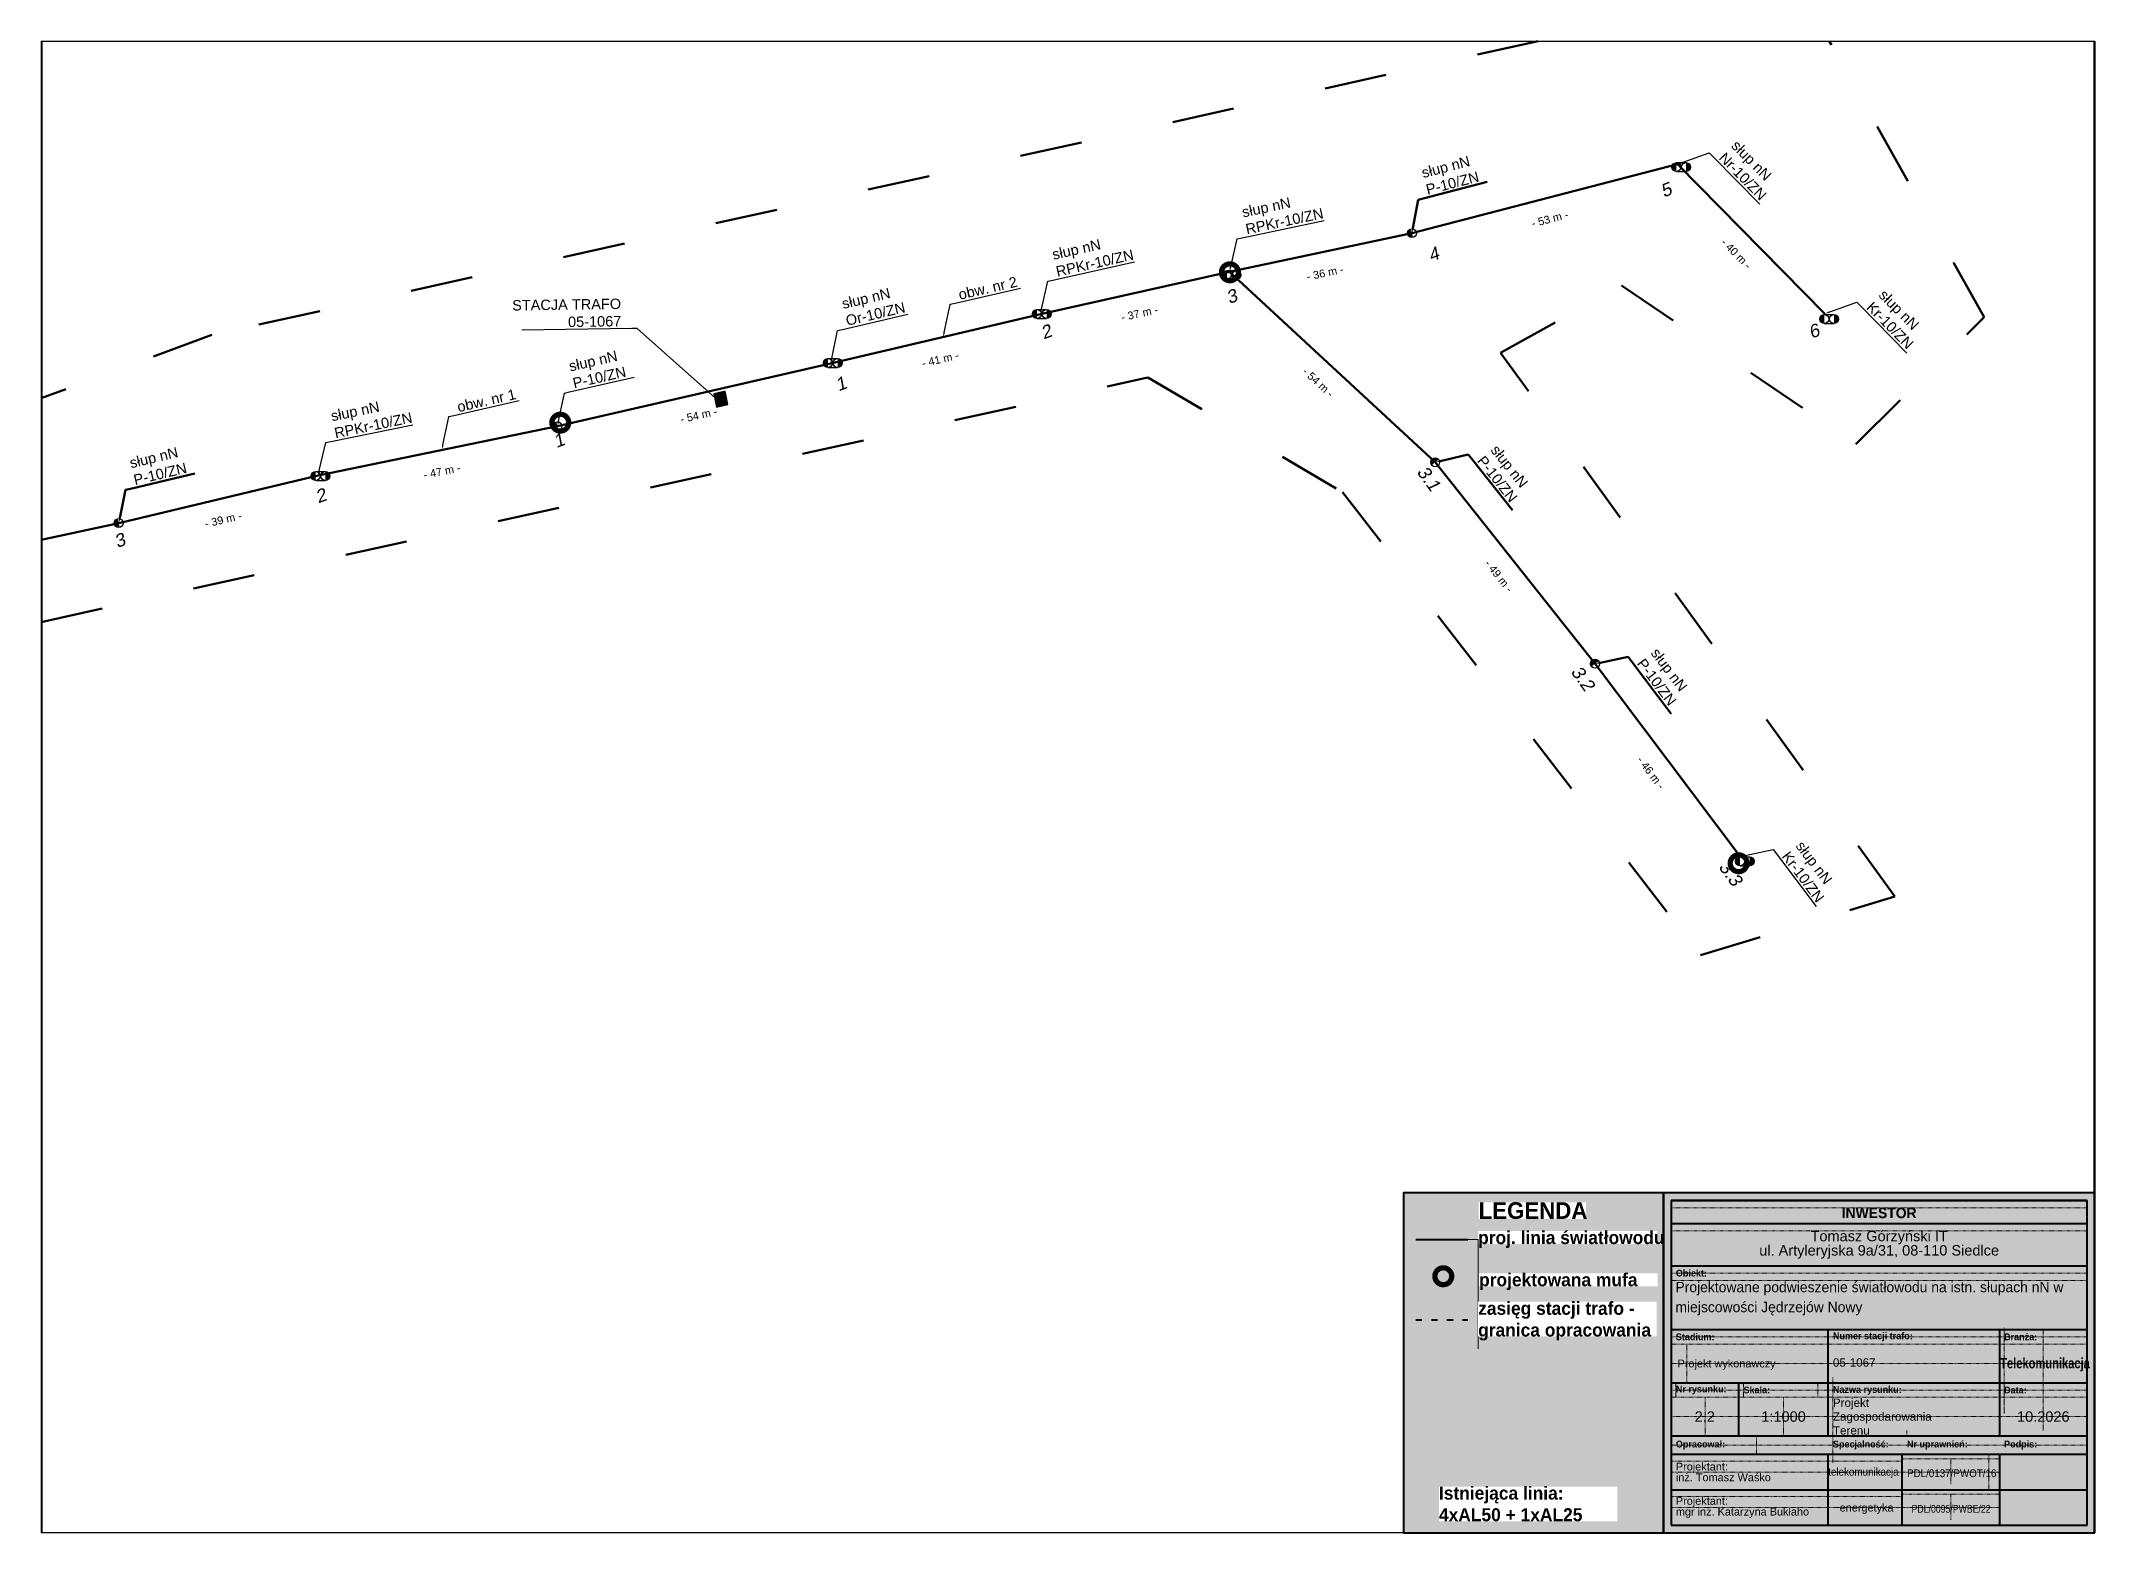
# Paper-space layout '1067-2' of a CAD drawing. Header units: metres, sheet in millimetres. Extents: x 0 to 395, y 0 to 287.
# The model-space entities are those that its viewports show. They can reach past a viewport. Long polylines and large blocks are cut down to what shows.
import ezdxf
from ezdxf import colors
from ezdxf.entities.mleader import LeaderData, LeaderLine
from ezdxf.math import Vec2, Vec3

# ---------------------------------------------------------------- set-up
doc = ezdxf.new("R2010")
doc.units = ezdxf.units.M
for name, pattern in [('ACAD_ISO03W100', [30, 12, -18]), ('DGN Style 2', [0.005224, 0.003135, -0.00209]), ('GCAD_ISO03W100', [30, 12, -18])]:
    doc.linetypes.add(name, pattern=pattern)
for name, color, linetype, lineweight in [('!TELE', 30, 'SCARPLINE1A', 50), ('!trafo_05-1067', 6, 'GCAD_ISO03W100', 50), ('@Tabelka', 7, 'Continuous', 13), ('_MM LINIA Sn', 40, 'Continuous', 30), ('_mm zasięg trafo', 6, 'ACAD_ISO03W100', 35), ('_numery slupow etap 4 cz. 2', 7, 'Continuous', 40), ('_światłowód', 30, 'Continuous', 50)]:
    doc.layers.add(name, color=color, linetype=linetype, lineweight=lineweight)
for name, color, linetype in [('!wymiary', 7, 'Continuous'), ('_MM mufy', 3, 'Continuous'), ('_MM opisy', 7, 'Continuous'), ('_MM slupy', 5, 'Continuous'), ('_mm trafo', 3, 'Continuous')]:
    doc.layers.add(name, color=color, linetype=linetype)
doc.layers.add('@KonstrTabelki', color=253, linetype='DGN Style 2', lineweight=0, plot=False)
doc.layers.add('_arkusze model', color=7, linetype='Continuous', lineweight=50, plot=False)
doc.styles.add('LEGENDA', font='arial.ttf')
doc.styles.get("Standard").update_dxf_attribs({"font": 'ARIAL.TTF'})
doc.linetypes.add('SCARPLINE1A', pattern='A,2,[150,AAA.SHX,S=1,R=0,X=0,Y=0],1e-11', length=2)
doc.dimstyles.new('opis linie', dxfattribs={"dimtxt": 1.5, "dimasz": 0.18, "dimexe": 0.18, "dimexo": 0.0625, "dimgap": 2.5, "dimtad": 4, "dimdec": 0, "dimzin": 0, "dimdsep": 46, "dimtxsty": 'Standard', "dimcen": 0.09, "dimse1": 1, "dimse2": 1, "dimsd1": 1, "dimsd2": 1, "dimclrt": 256, "dimadec": 0, "dimazin": 0, "dimtfac": 1, "dimtdec": 0, "dimtofl": 0, "dimtmove": 0, "dimatfit": 3, "dimfxl": 1, "dimtfill": 1, "dimtolj": 1, "dimtzin": 0, "dimarcsym": 0})

psp = doc.layouts.new('1067-2')

# ---------------------------------------------------------------- texts
at = {"color": 18, "true_color": 0x000000, "insert": (314.32, 48.27), "char_height": 2, "width": 76.9558, "attachment_point": 1, "line_spacing_factor": 0.825, "style": 'LEGENDA'}
psp.add_mtext('\\pxsm1.15,ql;{\\fLato Light|b0|i0|c238|p34;\\C256;Projektowane podwieszenie światłowodu na istn. słupach nN w miejscowości Jędrzejów Nowy}', dxfattribs=at)
at = {"color": 1, "char_height": 1.6, "width": 26.3577, "attachment_point": 4, "style": 'LEGENDA'}
for s, insert in [('{\\C18;\\c0;05-1067}', (344.61, 32.76, 1)), ('{\\C18;\\c0;Projekt Zagospodarowania Terenu}', (344.61, 22.36, 1))]:
    psp.add_mtext(s, dxfattribs=dict(at, insert=insert))
at = {"char_height": 2, "attachment_point": 5, "line_spacing_factor": 0.825, "style": 'LEGENDA'}
for s, insert in [('2.2', (319.97, 22.36)), ('1:1000', (335.12, 22.36))]:
    psp.add_mtext(s, dxfattribs=dict(at, insert=insert))

msp = doc.modelspace()

# ---------------------------------------------------------------- blocks, each defined once
blk = doc.blocks.new('tabelka')
at = {"true_color": 0xffffff, "transparency": 33554687}
h = blk.add_hatch(color=7, dxfattribs=at)
h.dxf.hatch_style = 1
h.paths.add_polyline_path([(-83, 65.41), (0, 65.41), (0, 0), (-83, 0)])
at = {"layer": '@KonstrTabelki', "lineweight": 0}
for p, q in [((-1.5, 62.52), (-81.5, 62.52)), ((-1.5, 58.08), (-81.5, 58.08)), ((-1.5, 49.94), (-81.5, 49.94)), ((-81.5, 48.55), (-1.5, 48.55)), ((-1.5, 37.69), (-81.5, 37.69)), ((-81.5, 36.3), (-1.5, 36.3)), ((-78.46, 36.3), (-78.46, 28.86)), ((-17.47, 39.44), (-17.47, 22.94)), ((-9.93, 19.68), (-9.93, 39.08)), ((-81.5, 32.58), (-1.5, 32.58)), ((-80.6, 28.86), (-80.6, 26.08)), ((-67.58, 28.86), (-67.58, 26.08)), ((-53.27, 26.08), (-53.27, 28.86)), ((-50.39, 29.9), (-50.39, 18.64)), ((-17.47, 28.86), (-17.47, 22.94)), ((-9.93, 19.68), (-9.93, 28.86)), ((-1.5, 27.47), (-81.5, 27.47)), ((-81.5, 26.08), (-1.5, 26.08)), ((-74.99, 18.64), (-74.99, 26.08)), ((-59.88, 18.64), (-59.88, 26.08)), ((-1.5, 27.47), (-18.36, 27.47)), ((-1.5, 22.36), (-81.5, 22.36)), ((-1.5, 22.36), (-18.36, 22.36)), ((-81.5, 16.88), (-1.5, 16.88)), ((-65.11, 18.64), (-65.11, 15.11)), ((-50.39, 18.64), (-50.39, 13.41)), ((-36.15, 19.68), (-36.15, 18.64)), ((-37.05, 13.77), (-81.5, 13.77)), ((-37.05, 14.25), (-18.36, 14.25)), ((-27.71, 14.25), (-27.71, 9.31)), ((-20.43, 15.11), (-20.43, 8.31)), ((-37.05, 11.71), (-81.5, 11.71)), ((-18.36, 11.71), (-37.05, 11.71)), ((-37.05, 6.97), (-81.5, 6.97)), ((-37.05, 4.9), (-81.5, 4.9)), ((-37.05, 7.44), (-18.36, 7.44)), ((-18.36, 4.9), (-37.05, 4.9)), ((-27.71, 7.44), (-27.71, 2.5))]:
    blk.add_line(p, q, dxfattribs=at)
at = {"layer": '@KonstrTabelki'}
for points in [[(-51.29, 28.86), (-51.29, 39.08)], [(-51.29, 18.64), (-51.29, 28.86)]]:
    blk.add_lwpolyline(points, dxfattribs=at)
at = {"layer": '@Tabelka', "lineweight": 40}
for p, q in [((0, 65.41), (-83, 65.41)), ((-83, 65.41), (-83, 0)), ((-81.5, 63.91), (-1.5, 63.91)), ((-1.5, 63.91), (-81.5, 63.91)), ((-81.5, 63.91), (-81.5, 1.5)), ((-1.5, 1.5), (-1.5, 63.91)), ((0, 0), (0, 65.41)), ((-81.5, 59.47), (-1.5, 59.47)), ((-81.5, 51.33), (-1.5, 51.33)), ((-81.5, 39.08), (-1.5, 39.08)), ((-81.5, 39.08), (-18.36, 39.08)), ((-51.29, 28.86), (-51.29, 39.08)), ((-51.29, 28.86), (-51.29, 35.67)), ((-18.36, 39.08), (-18.36, 28.86)), ((-81.5, 28.86), (-18.36, 28.86)), ((-68.48, 18.64), (-68.48, 28.86)), ((-51.29, 18.64), (-51.29, 28.86)), ((-18.36, 28.86), (-1.5, 28.86)), ((-18.36, 28.86), (-18.36, 18.64)), ((-51.29, 18.64), (-51.29, 25.45)), ((-18.36, 25.45), (-18.36, 18.64)), ((-81.5, 18.64), (-1.5, 18.64)), ((-81.5, 18.64), (-1.5, 18.64)), ((-81.5, 15.11), (-1.5, 15.11)), ((-51.29, 1.5), (-51.29, 15.11)), ((-37.05, 1.5), (-37.05, 15.11)), ((-18.36, 15.11), (-18.36, 1.5)), ((-81.5, 8.31), (-1.5, 8.31)), ((-81.5, 8.31), (-1.5, 8.31)), ((-81.5, 1.5), (-1.5, 1.5)), ((-83, 0), (0, 0))]:
    blk.add_line(p, q, dxfattribs=at)
at = {"layer": '@Tabelka'}
for s, insert, char_height, attachment_point, line_spacing_factor in [('{\\fLato Light|b1|i0|c238|p34;INWESTOR}', (-41.5, 62.52), 2, 2, 0.825), ('{\\fLato Light|b1|i0|c238|p34;Obiekt:}', (-80.6, 49.94), 1.3, 4, 0.946154), ('{\\fLato Light|b1|i0|c238|p34;Branża:}', (-17.47, 37.69), 1.3, 4, 0.946154), ('Projekt wykonawczy', (-80.27, 32.34), 1.5, 4, 0.825), ('{\\fLato Light|b1|i0|c238|p34;\\W0.8;Telekomunikacja}', (-9.6, 32.34), 2, 5, 0.76875), ('{\\fLato Light|b1|i0|c238|p34;Nr rysunku:}', (-80.6, 27.47), 1.3, 4, 0.946154), ('{\\fLato Light|b1|i0|c238|p34;Skala:}', (-67.58, 27.47), 1.3, 4, 0.946154), ('{\\fLato Light|b1|i0|c238|p34;Nazwa rysunku:}', (-50.39, 27.38), 1.3, 4, 0.946154), ('{\\fLato Light|b1|i0|c238|p34;Data:}', (-17.47, 27.47), 1.3, 4, 0.946154), ('10.2026', (-9.93, 22.36), 2, 5, 0.825), ('{\\fLato Light|b1|i0|c238|p34;Opracował:}', (-80.6, 16.88), 1.3, 4, 0.946154), ('{\\fLato Light|b1|i0|c238|p34;Specjalność:}', (-50.39, 16.88), 1.3, 4, 0.946154), ('{\\fLato Light|b1|i0|c238|p34;Nr uprawnień:}', (-36.15, 16.88), 1.3, 4, 0.946154), ('{\\fLato Light|b1|i0|c238|p34;Podpis:}', (-17.47, 16.88), 1.3, 4, 0.946154)]:
    blk.add_mtext(s, dxfattribs=dict(at, insert=insert, char_height=char_height, attachment_point=attachment_point, line_spacing_factor=line_spacing_factor))
at = {"layer": '@Tabelka', "insert": (-41.5, 58.08), "char_height": 2, "attachment_point": 2, "line_spacing_factor": 0.825, "style": 'LEGENDA'}
blk.add_mtext('Tomasz Górzyński IT\\Pul. Artyleryjska 9a/31, 08-110 Siedlce', dxfattribs=at)
at = {"layer": '@Tabelka'}
for s, insert, char_height, width, attachment_point, line_spacing_factor in [('{\\fLato Light|b1|i0|c238|p34;Stadium:}', (-80.6, 37.69), 1.3, 8.6456, 4, 0.946154), ('{\\fLato Light|b1|i0|c238|p34;Numer stacji trafo:}', (-50.39, 37.69), 1.3, 16.1141, 4, 0.946154), ('Projektant:\\Pinż. Tomasz Waśko', (-80.6, 11.71), 1.5, 27.9275, 4, 0.825), ('{\\W0.9;telekomunikacja}', (-44.53, 11.53), 1.5, 22.915, 5, 0.825), ('{\\W0.9;PDL/0137/PWOT/16}', (-27.54, 11.46), 1.5, 22.915, 5, 0.825), ('Projektant:\\Pmgr inż. Katarzyna Bukłaho', (-80.6, 4.9), 1.5, 27.9275, 4, 0.825), ('energetyka', (-43.91, 4.64), 1.5, 22.915, 5, 0.825), ('{\\W0.8;PDL/0095/PWBE/22}', (-27.66, 4.62), 1.5, 22.915, 5, 0.825)]:
    blk.add_mtext(s, dxfattribs=dict(at, insert=insert, char_height=char_height, width=width, attachment_point=attachment_point, line_spacing_factor=line_spacing_factor))
blk = doc.blocks.new('mufa')
at = {"layer": '_MM mufy'}
h = blk.add_hatch(color=256, dxfattribs=at)
h.dxf.hatch_style = 1
h.paths.add_polyline_path([(2.15, 0.12, 1), (-2.1, -0.05, 1)])
h.paths.add_polyline_path([(-1.1, -0.01, -1), (1.15, 0.08, -1)], flags=16)
h.paths.add_polyline_path([(-0.83, 0, -1), (0.88, 0.07, -1)], flags=0)
blk = doc.blocks.new('legenda')
at = {"true_color": 0xffffff, "transparency": 33554687}
h = blk.add_hatch(color=7, dxfattribs=at)
h.dxf.hatch_style = 1
h.paths.add_polyline_path([(-50, 65.41), (0, 65.41), (0, 0), (-50, 0)])
at = {"lineweight": 40}
blk.add_lwpolyline([(0, 65.41), (-50, 65.41), (-50, 0)], dxfattribs=at)
at = {"layer": '_mm zasięg trafo', "lineweight": 40, "ltscale": 0.1}
blk.add_lwpolyline([(-47.62, 40.95), (-37.62, 40.95)], dxfattribs=at)
at = {"layer": '_światłowód', "lineweight": 40}
blk.add_lwpolyline([(-47.62, 56.41), (-37.62, 56.41)], dxfattribs=at)
at = {"layer": '_mm zasięg trafo'}
blk.add_blockref('mufa', (-42.35, 49.31), dxfattribs=at)
at = {"layer": '_mm zasięg trafo', "bg_fill": 3, "box_fill_scale": 1, "bg_fill_color": 256, "bg_fill_transparency": 0}
for s, width, heights, insert, char_height, attachment_point in [('{\\fLato Light|b1|i0|c238|p34;\\C7;LEGENDA}', 20.65, [-3.27], (-35.53, 63.58), 3.2, 1), ('\\pxt4;{\\fLato Light|b1|i0|c238|p34;\\C7;proj. linia światłowodu}', 34.3358, [-3.2], (-35.62, 56.41), 2.5, 4)]:
    blk.add_mtext_dynamic_manual_height_columns(s, width=width, gutter_width=1, heights=heights, dxfattribs=dict(at, insert=insert, char_height=char_height, attachment_point=attachment_point))
at = {"layer": 'Defpoints', "color": 252, "lineweight": 0, "true_color": 0x939598}
blk.add_lwpolyline([(-37.62, 56.41), (-35.62, 56.41), (-35.62, 35.41)], dxfattribs=at)
at = {"layer": '_mm zasięg trafo', "char_height": 2.5, "attachment_point": 4, "bg_fill": 3, "box_fill_scale": 1, "bg_fill_color": 256, "bg_fill_transparency": 0}
for s, heights, insert in [('\\pxt4;{\\fLato Light|b1|i0|c238|p34;\\C7;projektowana mufa}', [-3.2], (-35.44, 48.3)), ('\\pxt4;{\\fLato Light|b1|i0|c238|p34;\\C7;zasięg stacji trafo - granica opracowania}', [-7.36], (-35.62, 40.72))]:
    blk.add_mtext_dynamic_manual_height_columns(s, width=34.3358, gutter_width=1, heights=heights, dxfattribs=dict(at, insert=insert))
at = {"lineweight": 40}
blk.add_lwpolyline([(-50, 0), (0, 0), (0, 65.41)], dxfattribs=at)
at = {"layer": '_mm zasięg trafo', "insert": (-43.16, 5.56), "char_height": 2.5, "attachment_point": 4, "bg_fill": 3, "box_fill_scale": 1, "bg_fill_color": 256, "bg_fill_transparency": 0}
blk.add_mtext_dynamic_manual_height_columns('\\pxt4;{\\fLato Light|b1|i0|c238|p34;\\C7;Istniejąca linia:\\P4xAL50 + 1xAL25}', width=34.3358, gutter_width=1, heights=[0], dxfattribs=at)
blk = doc.blocks.new('*D93')
at = {"layer": 'Defpoints', "color": 0}
for p in [(7549939.89, 5784663.54), (7549978.94, 5784626.37), (7549979.45, 5784626.92)]:
    blk.add_point(p, dxfattribs=at)
at = {"layer": '!wymiary', "insert": (7549956.94, 5784642.29), "char_height": 1.5, "attachment_point": 5, "rotation": 317.2129, "bg_fill": 3, "box_fill_scale": 1.1, "bg_fill_color": 9, "bg_fill_true_color": 13158600, "bg_fill_transparency": 0}
blk.add_mtext('\\A1;- 54 m -', dxfattribs=at)
blk = doc.blocks.new('*D94')
at = {"layer": 'Defpoints', "color": 0}
for p in [(7549979.45, 5784626.92), (7550009.61, 5784587.72), (7550010.2, 5784588.19)]:
    blk.add_point(p, dxfattribs=at)
at = {"layer": '!wymiary', "insert": (7549991.68, 5784605.06), "char_height": 1.5, "attachment_point": 5, "rotation": 308.4432, "bg_fill": 3, "box_fill_scale": 1.1, "bg_fill_color": 9, "bg_fill_true_color": 13158600, "bg_fill_transparency": 0}
blk.add_mtext('\\A1;- 49 m -', dxfattribs=at)
blk = doc.blocks.new('*D95')
at = {"layer": 'Defpoints', "color": 0}
for p in [(7550010.2, 5784588.19), (7550037.48, 5784550.67), (7550038.08, 5784551.12)]:
    blk.add_point(p, dxfattribs=at)
at = {"layer": '!wymiary', "insert": (7550020.93, 5784567.24), "char_height": 1.5, "attachment_point": 5, "rotation": 306.9504, "bg_fill": 3, "box_fill_scale": 1.1, "bg_fill_color": 9, "bg_fill_true_color": 13158600, "bg_fill_transparency": 0}
blk.add_mtext('\\A1;- 46 m -', dxfattribs=at)
blk = doc.blocks.new('*D315')
at = {"layer": 'Defpoints', "color": 0}
for p in [(7549726.26, 5784615.23), (7549726.42, 5784614.5), (7549676.88, 5784604.58)]:
    blk.add_point(p, dxfattribs=at)
at = {"layer": '!wymiary', "insert": (7549702.42, 5784605.98), "char_height": 1.5, "attachment_point": 5, "rotation": 12.1656, "bg_fill": 3, "box_fill_scale": 1.1, "bg_fill_color": 9, "bg_fill_true_color": 13158600, "bg_fill_transparency": 0}
blk.add_mtext('\\A1;- 51 m -', dxfattribs=at)
blk = doc.blocks.new('*D316')
at = {"layer": 'Defpoints', "color": 0}
for p in [(7549764.59, 5784624.37), (7549764.76, 5784623.64), (7549726.26, 5784615.23)]:
    blk.add_point(p, dxfattribs=at)
at = {"layer": '!wymiary', "insert": (7549746.36, 5784615.89), "char_height": 1.5, "attachment_point": 5, "rotation": 13.4085, "bg_fill": 3, "box_fill_scale": 1.1, "bg_fill_color": 9, "bg_fill_true_color": 13158600, "bg_fill_transparency": 0}
blk.add_mtext('\\A1;- 39 m -', dxfattribs=at)
blk = doc.blocks.new('*D317')
at = {"layer": 'Defpoints', "color": 0}
for p in [(7549810.64, 5784633.85), (7549810.79, 5784633.12), (7549764.59, 5784624.37)]:
    blk.add_point(p, dxfattribs=at)
at = {"layer": '!wymiary', "insert": (7549788.42, 5784625.19), "char_height": 1.5, "attachment_point": 5, "rotation": 11.6414, "bg_fill": 3, "box_fill_scale": 1.1, "bg_fill_color": 9, "bg_fill_true_color": 13158600, "bg_fill_transparency": 0}
blk.add_mtext('\\A1;- 47 m -', dxfattribs=at)
blk = doc.blocks.new('*D318')
at = {"layer": 'Defpoints', "color": 0}
for p in [(7549863.18, 5784645.89), (7549863.35, 5784645.16), (7549810.64, 5784633.85)]:
    blk.add_point(p, dxfattribs=at)
at = {"layer": '!wymiary', "insert": (7549837.81, 5784635.96), "char_height": 1.5, "attachment_point": 5, "rotation": 12.9006, "bg_fill": 3, "box_fill_scale": 1.1, "bg_fill_color": 9, "bg_fill_true_color": 13158600, "bg_fill_transparency": 0}
blk.add_mtext('\\A1;- 54 m -', dxfattribs=at)
blk = doc.blocks.new('*D319')
at = {"layer": 'Defpoints', "color": 0}
for p in [(7549903.53, 5784655.38), (7549903.7, 5784654.65), (7549863.18, 5784645.89)]:
    blk.add_point(p, dxfattribs=at)
at = {"layer": '!wymiary', "insert": (7549884.27, 5784646.74), "char_height": 1.5, "attachment_point": 5, "rotation": 13.2309, "bg_fill": 3, "box_fill_scale": 1.1, "bg_fill_color": 9, "bg_fill_true_color": 13158600, "bg_fill_transparency": 0}
blk.add_mtext('\\A1;- 41 m -', dxfattribs=at)
blk = doc.blocks.new('*D320')
at = {"layer": 'Defpoints', "color": 0}
for p in [(7549939.89, 5784663.54), (7549940.05, 5784662.81), (7549903.53, 5784655.38)]:
    blk.add_point(p, dxfattribs=at)
at = {"layer": '!wymiary', "insert": (7549922.59, 5784655.54), "char_height": 1.5, "attachment_point": 5, "rotation": 12.6644, "bg_fill": 3, "box_fill_scale": 1.1, "bg_fill_color": 9, "bg_fill_true_color": 13158600, "bg_fill_transparency": 0}
blk.add_mtext('\\A1;- 37 m -', dxfattribs=at)
blk = doc.blocks.new('*D321')
at = {"layer": 'Defpoints', "color": 0}
for p in [(7549974.98, 5784670.98), (7549975.14, 5784670.24), (7549939.89, 5784663.54)]:
    blk.add_point(p, dxfattribs=at)
at = {"layer": '!wymiary', "insert": (7549958.27, 5784663.33), "char_height": 1.5, "attachment_point": 5, "rotation": 11.9536, "bg_fill": 3, "box_fill_scale": 1.1, "bg_fill_color": 9, "bg_fill_true_color": 13158600, "bg_fill_transparency": 0}
blk.add_mtext('\\A1;- 36 m -', dxfattribs=at)
blk = doc.blocks.new('*D322')
at = {"layer": 'Defpoints', "color": 0}
for p in [(7550026.02, 5784684.22), (7550026.21, 5784683.5), (7549974.98, 5784670.98)]:
    blk.add_point(p, dxfattribs=at)
at = {"layer": '!wymiary', "insert": (7550001.51, 5784673.71), "char_height": 1.5, "attachment_point": 5, "rotation": 14.5496, "bg_fill": 3, "box_fill_scale": 1.1, "bg_fill_color": 9, "bg_fill_true_color": 13158600, "bg_fill_transparency": 0}
blk.add_mtext('\\A1;- 53 m -', dxfattribs=at)
blk = doc.blocks.new('*D323')
at = {"layer": 'Defpoints', "color": 0}
for p in [(7550026.02, 5784684.22), (7550053.85, 5784654.98), (7550054.38, 5784655.5)]:
    blk.add_point(p, dxfattribs=at)
at = {"layer": '!wymiary', "insert": (7550037.35, 5784667.04), "char_height": 1.5, "attachment_point": 5, "rotation": 314.6437, "bg_fill": 3, "box_fill_scale": 1.1, "bg_fill_color": 9, "bg_fill_true_color": 13158600, "bg_fill_transparency": 0}
blk.add_mtext('\\A1;- 40 m -', dxfattribs=at)
blk = doc.blocks.new('ZN')
at = {"layer": '_MM slupy', "transparency": 33554687}
h = blk.add_hatch(color=256, dxfattribs=at)
h.dxf.hatch_style = 1
h.paths.add_polyline_path([(0, -0.86), (0, 0.86, 1)])
at = {"layer": '_MM slupy'}
blk.add_circle((0, 0), 0.857, dxfattribs=at)
blk = doc.blocks.new('R')
at = {"layer": '_MM slupy', "transparency": 33554687}
h = blk.add_hatch(color=256, dxfattribs=at)
h.dxf.hatch_style = 1
h.paths.add_polyline_path([(-0.93, -0.86), (-0.93, 0.86, 1)])
h = blk.add_hatch(color=256, dxfattribs=at)
h.dxf.hatch_style = 1
h.paths.add_polyline_path([(0.93, 0.86), (0.93, -0.86, 1)])
at = {"layer": '_MM slupy'}
for points in [[(-0.93, 0.86), (0.93, 0.86)], [(-0.93, -0.86), (0.93, -0.86)]]:
    blk.add_lwpolyline(points, dxfattribs=at)
for centre in [(-0.93, 0), (0.93, 0)]:
    blk.add_circle(centre, 0.857, dxfattribs=at)
blk = doc.blocks.new('trafo')
at = {"layer": '_mm trafo'}
h = blk.add_hatch(color=256, dxfattribs=at)
h.dxf.hatch_style = 1
h.paths.add_polyline_path([(-1.15, 1.02), (-0.52, -1.51), (1.64, -0.96), (1.01, 1.59)])
at = {"layer": '_MM LINIA Sn', "color": 2, "lineweight": 60}
for p, q in [((0.58, 0.02), (-0.43, 0.9)), ((-0.32, -0.23), (0.58, 0.02)), ((0.58, -0.92), (-0.32, -0.23)), ((0.55, -0.72), (0.41, -0.9)), ((0.41, -0.9), (0.58, -0.92)), ((0.58, -0.92), (0.55, -0.72))]:
    blk.add_line(p, q, dxfattribs=at)
at = {"layer": '_mm trafo', "flags": 128}
blk.add_lwpolyline([(-0.52, -1.52), (1.64, -0.96), (0.98, 1.58), (-1.17, 0.99), (-0.52, -1.52)], close=True, dxfattribs=at)
blk = doc.blocks.new('q')
at = {"layer": '_MM slupy'}
blk.add_blockref('ZN', (0, 0), dxfattribs=at)
at = {"layer": '_MM opisy'}
ml = blk.add_multileader_mtext('Standard', dxfattribs=at)
ml.set_content('\\pxql;słup nN\\PP-10/ZN', color=256)
ml.set_leader_properties()
ml.build(insert=Vec2(0, 0))
ml.multileader.update_dxf_attribs({"has_text_frame": 1, "text_left_attachment_type": 5, "text_right_attachment_type": 5, "dogleg_length": 1, "arrow_head_size": 1})
ctx = ml.context
ctx.base_point, ctx.char_height, ctx.arrow_head_size, ctx.landing_gap_size, ctx.plane_origin = Vec3(3.75, 5.9), 2, 1, 1, Vec3(1.72, -1.42)
ctx.left_attachment, ctx.right_attachment = 5, 5
notes = []
notes.append((ctx, [(0, (1, 1, 0), (2.75, 5.9), (1, 0), 1, [(0, [(0, 0), (2.75, 5.9)], 0, [])])]))
ctx.mtext.insert, ctx.mtext.flow_direction = Vec3(4.75, 11.7), 5
ctx.mtext.has_bg_fill, ctx.mtext.bg_color, ctx.mtext.bg_scale_factor, ctx.mtext.bg_transparency, ctx.mtext.use_window_bg_color = 1, -1023410175, 1, 0, 1
for ctx, leaders in notes:
    for number, flags, end, landing, length, lines in leaders:
        leader = LeaderData()
        leader.index, (leader.has_last_leader_line, leader.has_dogleg_vector, leader.attachment_direction) = number, flags
        leader.last_leader_point, leader.dogleg_vector, leader.dogleg_length = Vec3(end), Vec3(landing), length
        for number, points, colour, breaks in lines:
            line = LeaderLine()
            line.index, line.vertices, line.color, line.breaks = number, Vec3.list(points), colors.encode_raw_color(colour), breaks
            leader.lines.append(line)
        ctx.leaders.append(leader)

# ---------------------------------------------------------------- linework, layer by layer
at = {"layer": '!TELE'}
for points in [[(7549676.88, 5784604.58), (7549726.26, 5784615.23), (7549764.59, 5784624.37), (7549810.64, 5784633.85), (7549863.18, 5784645.89), (7549903.53, 5784655.38), (7549939.89, 5784663.54), (7549974.98, 5784670.98), (7550026.02, 5784684.22), (7550054.38, 5784655.5)], [(7549939.89, 5784663.54), (7549979.45, 5784626.92), (7550010.2, 5784588.19), (7550038.08, 5784551.12)]]:
    msp.add_lwpolyline(points, dxfattribs=at)

# ---------------------------------------------------------------- next in the draw order: dimensions: what is measured, and where the dimension line sits
at = {"layer": '!wymiary'}
for p1, p2, picture, middle in [((7549939.89, 5784663.54), (7549979.45, 5784626.92), '*D93', (7549956.94, 5784642.29)), ((7549676.88, 5784604.58), (7549726.26, 5784615.23), '*D315', (7549702.42, 5784605.98))]:
    dim = msp.add_aligned_dim(p1=p1, p2=p2, distance=-0.75, dimstyle='opis linie', override={"dimpost": '- <> m -'}, dxfattribs=at)
    dim.commit()
    dim.dimension.update_dxf_attribs({"geometry": picture, "text_midpoint": middle})

# ---------------------------------------------------------------- next in the draw order: dimensions: what is measured, and where the dimension line sits
for p1, p2, picture, middle in [((7549979.45, 5784626.92), (7550010.2, 5784588.19), '*D94', (7549991.68, 5784605.06)), ((7549726.26, 5784615.23), (7549764.59, 5784624.37), '*D316', (7549746.36, 5784615.89))]:
    dim = msp.add_aligned_dim(p1=p1, p2=p2, distance=-0.75, dimstyle='opis linie', override={"dimpost": '- <> m -'}, dxfattribs=at)
    dim.commit()
    dim.dimension.update_dxf_attribs({"geometry": picture, "text_midpoint": middle})

# ---------------------------------------------------------------- next in the draw order: block references
at = {"layer": '!TELE'}
for p, rotation in [((7549979.45, 5784626.92), 308.4432218926075), ((7549726.26, 5784615.23), 13.40852808967373)]:
    msp.add_blockref('q', p, dxfattribs=dict(at, rotation=rotation))

# ---------------------------------------------------------------- next in the draw order: dimensions: what is measured, and where the dimension line sits
at = {"layer": '!wymiary'}
for p1, p2, picture, middle in [((7549764.59, 5784624.37), (7549810.64, 5784633.85), '*D317', (7549788.42, 5784625.19)), ((7550010.2, 5784588.19), (7550038.08, 5784551.12), '*D95', (7550020.93, 5784567.24))]:
    dim = msp.add_aligned_dim(p1=p1, p2=p2, distance=-0.75, dimstyle='opis linie', override={"dimpost": '- <> m -'}, dxfattribs=at)
    dim.commit()
    dim.dimension.update_dxf_attribs({"geometry": picture, "text_midpoint": middle})

# ---------------------------------------------------------------- next in the draw order: block references
at = {"layer": '!TELE', "rotation": 306.9504316460393}
msp.add_blockref('q', (7550010.2, 5784588.19), dxfattribs=at)

# ---------------------------------------------------------------- next in the draw order: texts
at = {"layer": '_numery slupow etap 4 cz. 2', "oblique": 10}
for s, rotation, p in [('3.1', 305.6376, (7549975.81, 5784625.07)), ('2', 20.4647, (7549764.65, 5784619.01)), ('3', 20.4647, (7549725.98, 5784610.42))]:
    msp.add_text(s, height=2.5, rotation=rotation, dxfattribs=at).set_placement(p)

# ---------------------------------------------------------------- next in the draw order: dimensions: what is measured, and where the dimension line sits
at = {"layer": '!wymiary'}
dim = msp.add_aligned_dim(p1=(7549810.64, 5784633.85), p2=(7549863.18, 5784645.89), distance=-0.75, dimstyle='opis linie', override={"dimpost": '- <> m -'}, dxfattribs=at)
dim.commit()
dim.dimension.update_dxf_attribs({"geometry": '*D318', "text_midpoint": (7549837.81, 5784635.96)})

# ---------------------------------------------------------------- next in the draw order: leaders
at = {"layer": '_MM opisy'}
ml = msp.add_multileader_mtext('Standard', dxfattribs=at)
ml.set_content('\\pxql;słup nN\\PRPKr-10/ZN', color=256)
ml.set_leader_properties()
ml.build(insert=Vec2(0, 0))
ml.multileader.update_dxf_attribs({"has_text_frame": 1, "text_left_attachment_type": 5, "text_right_attachment_type": 5, "dogleg_length": 1, "arrow_head_size": 1})
ctx = ml.context
ctx.base_point, ctx.char_height, ctx.arrow_head_size, ctx.landing_gap_size, ctx.plane_origin, ctx.plane_x_axis, ctx.plane_y_axis = Vec3(7549767.08, 5784630.9), 2, 1, 1, Vec3(7549766.56, 5784623.32), Vec3(0.97943, 0.201786), Vec3(-0.201786, 0.97943)
ctx.left_attachment, ctx.right_attachment = 5, 5
notes = []
notes.append((ctx, [(0, (1, 1, 0), (7549766.1, 5784630.7), (0.97943, 0.201786), 1, [(0, [(7549764.59, 5784624.37), (7549766.1, 5784630.7)], 0, [])])]))
ctx.mtext.insert, ctx.mtext.text_direction, ctx.mtext.flow_direction = Vec3(7549766.89, 5784636.76), Vec3(0.97943, 0.201786), 5
ctx.mtext.has_bg_fill, ctx.mtext.bg_color, ctx.mtext.bg_scale_factor, ctx.mtext.bg_transparency, ctx.mtext.use_window_bg_color = 1, -1023410175, 1, 0, 1
ml = msp.add_multileader_mtext('Standard', dxfattribs=at)
ml.set_content('\\pxql;słup nN\\PKr-10/ZN', color=256)
ml.set_leader_properties()
ml.build(insert=Vec2(0, 0))
ml.multileader.update_dxf_attribs({"has_text_frame": 1, "text_left_attachment_type": 5, "text_right_attachment_type": 5, "dogleg_length": 1, "arrow_head_size": 1})
ctx = ml.context
ctx.base_point, ctx.char_height, ctx.arrow_head_size, ctx.landing_gap_size, ctx.plane_origin, ctx.plane_x_axis, ctx.plane_y_axis = Vec3(7550045.06, 5784551.67), 2, 1, 1, Vec3(7550037.98, 5784548.89), Vec3(0.601124, -0.799156), Vec3(0.799156, 0.601124)
ctx.left_attachment, ctx.right_attachment = 5, 5
notes.append((ctx, [(0, (1, 1, 0), (7550044.46, 5784552.47), (0.601124, -0.799156), 1, [(0, [(7550038.08, 5784551.12), (7550044.46, 5784552.47)], 0, [])])]))
ctx.mtext.insert, ctx.mtext.text_direction, ctx.mtext.flow_direction = Vec3(7550050.27, 5784554.34), Vec3(0.601124, -0.799156), 5
ctx.mtext.has_bg_fill, ctx.mtext.bg_color, ctx.mtext.bg_scale_factor, ctx.mtext.bg_transparency, ctx.mtext.use_window_bg_color = 1, -1023410175, 1, 0, 1
for ctx, leaders in notes:
    for number, flags, end, landing, length, lines in leaders:
        leader = LeaderData()
        leader.index, (leader.has_last_leader_line, leader.has_dogleg_vector, leader.attachment_direction) = number, flags
        leader.last_leader_point, leader.dogleg_vector, leader.dogleg_length = Vec3(end), Vec3(landing), length
        for number, points, colour, breaks in lines:
            line = LeaderLine()
            line.index, line.vertices, line.color, line.breaks = number, Vec3.list(points), colors.encode_raw_color(colour), breaks
            leader.lines.append(line)
        ctx.leaders.append(leader)

# ---------------------------------------------------------------- next in the draw order: block references
for p in [(7549765.07, 5784624.27), (7550039.01, 5784550.21)]:
    msp.add_blockref('R', p)
at = {"color": 5, "lineweight": 70}
msp.add_blockref('mufa', (7550037.78, 5784549.8), dxfattribs=at)
at = {"layer": '_arkusze model', "rotation": 357.3066721443945}
msp.add_blockref('trafo', (7549841.82, 5784639.05), dxfattribs=at)
at = {"layer": '_MM slupy', "rotation": 12.90060970194901}
msp.add_blockref('ZN', (7549810.64, 5784633.85), dxfattribs=at)

# ---------------------------------------------------------------- next in the draw order: texts
at = {"layer": '_numery slupow etap 4 cz. 2', "oblique": 10}
for s, rotation, p in [('1', 20.4647, (7549810.45, 5784629.65)), ('3.2', 305.6376, (7550005.43, 5784586.64)), ('3.3', 305.6376, (7550033.86, 5784549.12))]:
    msp.add_text(s, height=2.5, rotation=rotation, dxfattribs=at).set_placement(p)

# ---------------------------------------------------------------- next in the draw order: dimensions: what is measured, and where the dimension line sits
at = {"layer": '!wymiary'}
dim = msp.add_aligned_dim(p1=(7549863.18, 5784645.89), p2=(7549903.53, 5784655.38), distance=-0.75, dimstyle='opis linie', override={"dimpost": '- <> m -'}, dxfattribs=at)
dim.commit()
dim.dimension.update_dxf_attribs({"geometry": '*D319', "text_midpoint": (7549884.27, 5784646.74)})

# ---------------------------------------------------------------- next in the draw order: texts
at = {"layer": '_numery slupow etap 4 cz. 2', "oblique": 10}
msp.add_text('1', height=2.5, rotation=20.4647, dxfattribs=at).set_placement((7549864.68, 5784640.54))

# ---------------------------------------------------------------- next in the draw order: dimensions: what is measured, and where the dimension line sits
at = {"layer": '!wymiary'}
dim = msp.add_aligned_dim(p1=(7549903.53, 5784655.38), p2=(7549939.89, 5784663.54), distance=-0.75, dimstyle='opis linie', override={"dimpost": '- <> m -'}, dxfattribs=at)
dim.commit()
dim.dimension.update_dxf_attribs({"geometry": '*D320', "text_midpoint": (7549922.59, 5784655.54)})

# ---------------------------------------------------------------- next in the draw order: leaders
at = {"layer": '_MM opisy'}
ml = msp.add_multileader_mtext('Standard', dxfattribs=at)
ml.set_content('\\pxql;słup nN\\POr-10/ZN', color=256)
ml.set_leader_properties()
ml.build(insert=Vec2(0, 0))
ml.multileader.update_dxf_attribs({"has_text_frame": 1, "text_left_attachment_type": 5, "text_right_attachment_type": 5, "dogleg_length": 1, "arrow_head_size": 1})
ctx = ml.context
ctx.base_point, ctx.char_height, ctx.arrow_head_size, ctx.landing_gap_size, ctx.plane_origin, ctx.plane_x_axis, ctx.plane_y_axis = Vec3(7549865.49, 5784652.49), 2, 1, 1, Vec3(7549865.18, 5784644.9), Vec3(0.973455, 0.228877), Vec3(-0.228877, 0.973455)
ctx.left_attachment, ctx.right_attachment = 5, 5
notes = []
notes.append((ctx, [(0, (1, 1, 0), (7549864.51, 5784652.26), (0.973455, 0.228877), 1, [(0, [(7549863.18, 5784645.89), (7549864.51, 5784652.26)], 0, [])])]))
ctx.mtext.insert, ctx.mtext.text_direction, ctx.mtext.flow_direction = Vec3(7549865.14, 5784658.34), Vec3(0.973455, 0.228877), 5
ctx.mtext.has_bg_fill, ctx.mtext.bg_color, ctx.mtext.bg_scale_factor, ctx.mtext.bg_transparency, ctx.mtext.use_window_bg_color = 1, -1023410175, 1, 0, 1
for ctx, leaders in notes:
    for number, flags, end, landing, length, lines in leaders:
        leader = LeaderData()
        leader.index, (leader.has_last_leader_line, leader.has_dogleg_vector, leader.attachment_direction) = number, flags
        leader.last_leader_point, leader.dogleg_vector, leader.dogleg_length = Vec3(end), Vec3(landing), length
        for number, points, colour, breaks in lines:
            line = LeaderLine()
            line.index, line.vertices, line.color, line.breaks = number, Vec3.list(points), colors.encode_raw_color(colour), breaks
            leader.lines.append(line)
        ctx.leaders.append(leader)

# ---------------------------------------------------------------- next in the draw order: block references
msp.add_blockref('R', (7549863.59, 5784646.03))

# ---------------------------------------------------------------- next in the draw order: dimensions: what is measured, and where the dimension line sits
at = {"layer": '!wymiary'}
dim = msp.add_aligned_dim(p1=(7549939.89, 5784663.54), p2=(7549974.98, 5784670.98), distance=-0.75, dimstyle='opis linie', override={"dimpost": '- <> m -'}, dxfattribs=at)
dim.commit()
dim.dimension.update_dxf_attribs({"geometry": '*D321', "text_midpoint": (7549958.27, 5784663.33)})

# ---------------------------------------------------------------- next in the draw order: leaders
at = {"layer": '_MM opisy'}
ml = msp.add_multileader_mtext('Standard', dxfattribs=at)
ml.set_content('\\pxql;słup nN\\PRPKr-10/ZN', color=256)
ml.set_leader_properties()
ml.build(insert=Vec2(0, 0))
ml.multileader.update_dxf_attribs({"has_text_frame": 1, "text_left_attachment_type": 5, "text_right_attachment_type": 5, "dogleg_length": 1, "arrow_head_size": 1})
ctx = ml.context
ctx.base_point, ctx.char_height, ctx.arrow_head_size, ctx.landing_gap_size, ctx.plane_origin, ctx.plane_x_axis, ctx.plane_y_axis = Vec3(7549905.9, 5784661.96), 2, 1, 1, Vec3(7549905.52, 5784654.37), Vec3(0.975671, 0.21924), Vec3(-0.21924, 0.975671)
ctx.left_attachment, ctx.right_attachment = 5, 5
notes = []
notes.append((ctx, [(0, (1, 1, 0), (7549904.93, 5784661.74), (0.975671, 0.21924), 1, [(0, [(7549903.53, 5784655.38), (7549904.93, 5784661.74)], 0, [])])]))
ctx.mtext.insert, ctx.mtext.text_direction, ctx.mtext.flow_direction = Vec3(7549905.61, 5784667.8), Vec3(0.975671, 0.21924), 5
ctx.mtext.has_bg_fill, ctx.mtext.bg_color, ctx.mtext.bg_scale_factor, ctx.mtext.bg_transparency, ctx.mtext.use_window_bg_color = 1, -1023410175, 1, 0, 1
for ctx, leaders in notes:
    for number, flags, end, landing, length, lines in leaders:
        leader = LeaderData()
        leader.index, (leader.has_last_leader_line, leader.has_dogleg_vector, leader.attachment_direction) = number, flags
        leader.last_leader_point, leader.dogleg_vector, leader.dogleg_length = Vec3(end), Vec3(landing), length
        for number, points, colour, breaks in lines:
            line = LeaderLine()
            line.index, line.vertices, line.color, line.breaks = number, Vec3.list(points), colors.encode_raw_color(colour), breaks
            leader.lines.append(line)
        ctx.leaders.append(leader)

# ---------------------------------------------------------------- next in the draw order: block references
msp.add_blockref('R', (7549903.78, 5784655.45))

# ---------------------------------------------------------------- next in the draw order: texts
at = {"layer": '_numery slupow etap 4 cz. 2', "oblique": 10}
for s, p in [('3', (7549939.84, 5784657.33)), ('2', (7549904.15, 5784650.53))]:
    msp.add_text(s, height=2.5, rotation=20.4647, dxfattribs=at).set_placement(p)

# ---------------------------------------------------------------- next in the draw order: dimensions: what is measured, and where the dimension line sits
at = {"layer": '!wymiary'}
dim = msp.add_aligned_dim(p1=(7549974.98, 5784670.98), p2=(7550026.02, 5784684.22), distance=-0.75, dimstyle='opis linie', override={"dimpost": '- <> m -'}, dxfattribs=at)
dim.commit()
dim.dimension.update_dxf_attribs({"geometry": '*D322', "text_midpoint": (7550001.51, 5784673.71)})

# ---------------------------------------------------------------- next in the draw order: leaders
at = {"layer": '_MM opisy'}
ml = msp.add_multileader_mtext('Standard', dxfattribs=at)
ml.set_content('\\pxql;słup nN\\PRPKr-10/ZN', color=256)
ml.set_leader_properties()
ml.build(insert=Vec2(0, 0))
ml.multileader.update_dxf_attribs({"has_text_frame": 1, "text_left_attachment_type": 5, "text_right_attachment_type": 5, "dogleg_length": 1, "arrow_head_size": 1})
ctx = ml.context
ctx.base_point, ctx.char_height, ctx.arrow_head_size, ctx.landing_gap_size, ctx.plane_origin, ctx.plane_x_axis, ctx.plane_y_axis = Vec3(7549942.34, 5784670.1), 2, 1, 1, Vec3(7549941.86, 5784662.51), Vec3(0.978315, 0.20712), Vec3(-0.20712, 0.978315)
ctx.left_attachment, ctx.right_attachment = 5, 5
notes = []
notes.append((ctx, [(0, (1, 1, 0), (7549941.36, 5784669.89), (0.978315, 0.20712), 1, [(0, [(7549939.89, 5784663.54), (7549941.36, 5784669.89)], 0, [])])]))
ctx.mtext.insert, ctx.mtext.text_direction, ctx.mtext.flow_direction = Vec3(7549942.12, 5784675.95), Vec3(0.978315, 0.20712), 5
ctx.mtext.has_bg_fill, ctx.mtext.bg_color, ctx.mtext.bg_scale_factor, ctx.mtext.bg_transparency, ctx.mtext.use_window_bg_color = 1, -1023410175, 1, 0, 1
for ctx, leaders in notes:
    for number, flags, end, landing, length, lines in leaders:
        leader = LeaderData()
        leader.index, (leader.has_last_leader_line, leader.has_dogleg_vector, leader.attachment_direction) = number, flags
        leader.last_leader_point, leader.dogleg_vector, leader.dogleg_length = Vec3(end), Vec3(landing), length
        for number, points, colour, breaks in lines:
            line = LeaderLine()
            line.index, line.vertices, line.color, line.breaks = number, Vec3.list(points), colors.encode_raw_color(colour), breaks
            leader.lines.append(line)
        ctx.leaders.append(leader)

# ---------------------------------------------------------------- next in the draw order: block references
at = {"layer": '!TELE', "rotation": 14.54960868439711}
msp.add_blockref('q', (7549974.98, 5784670.98), dxfattribs=at)
at = {"color": 5, "lineweight": 70}
msp.add_blockref('mufa', (7549939.94, 5784663.42), dxfattribs=at)
msp.add_blockref('R', (7549940.31, 5784662.92))

# ---------------------------------------------------------------- next in the draw order: dimensions: what is measured, and where the dimension line sits
at = {"layer": '!wymiary'}
dim = msp.add_aligned_dim(p1=(7550026.02, 5784684.22), p2=(7550054.38, 5784655.5), distance=-0.75, dimstyle='opis linie', override={"dimpost": '- <> m -'}, dxfattribs=at)
dim.commit()
dim.dimension.update_dxf_attribs({"geometry": '*D323', "text_midpoint": (7550037.35, 5784667.04)})

# ---------------------------------------------------------------- next in the draw order: texts
at = {"layer": '_numery slupow etap 4 cz. 2', "oblique": 10}
msp.add_text('4', height=2.5, rotation=20.4647, dxfattribs=at).set_placement((7549978.66, 5784665.44))

# ---------------------------------------------------------------- next in the draw order: leaders
at = {"layer": '_MM opisy'}
ml = msp.add_multileader_mtext('Standard', dxfattribs=at)
ml.set_content('\\pxql;słup nN\\PNr-10/ZN', color=256)
ml.set_leader_properties()
ml.build(insert=Vec2(0, 0))
ml.multileader.update_dxf_attribs({"has_text_frame": 1, "text_left_attachment_type": 5, "text_right_attachment_type": 5, "dogleg_length": 1, "arrow_head_size": 1})
ctx = ml.context
ctx.base_point, ctx.char_height, ctx.arrow_head_size, ctx.landing_gap_size, ctx.plane_origin, ctx.plane_x_axis, ctx.plane_y_axis = Vec3(7550032.86, 5784685.7), 2, 1, 1, Vec3(7550026.22, 5784682), Vec3(0.702695, -0.711491), Vec3(0.711491, 0.702695)
ctx.left_attachment, ctx.right_attachment = 5, 5
notes = []
notes.append((ctx, [(0, (1, 1, 0), (7550032.16, 5784686.41), (0.702695, -0.711491), 1, [(0, [(7550026.02, 5784684.22), (7550032.16, 5784686.41)], 0, [])])]))
ctx.mtext.insert, ctx.mtext.text_direction, ctx.mtext.flow_direction = Vec3(7550037.67, 5784689.04), Vec3(0.702695, -0.711491), 5
ctx.mtext.has_bg_fill, ctx.mtext.bg_color, ctx.mtext.bg_scale_factor, ctx.mtext.bg_transparency, ctx.mtext.use_window_bg_color = 1, -1023410175, 1, 0, 1
ml = msp.add_multileader_mtext('Standard', dxfattribs=at)
ml.set_content('\\pxql;słup nN\\PKr-10/ZN', color=256)
ml.set_leader_properties()
ml.build(insert=Vec2(0, 0))
ml.multileader.update_dxf_attribs({"has_text_frame": 1, "text_left_attachment_type": 5, "text_right_attachment_type": 5, "dogleg_length": 1, "arrow_head_size": 1})
ctx = ml.context
ctx.base_point, ctx.char_height, ctx.arrow_head_size, ctx.landing_gap_size, ctx.plane_origin, ctx.plane_x_axis, ctx.plane_y_axis = Vec3(7550061.22, 5784656.98), 2, 1, 1, Vec3(7550054.58, 5784653.29), Vec3(0.702695, -0.711491), Vec3(0.711491, 0.702695)
ctx.left_attachment, ctx.right_attachment = 5, 5
notes.append((ctx, [(0, (1, 1, 0), (7550060.52, 5784657.69), (0.702695, -0.711491), 1, [(0, [(7550054.38, 5784655.5), (7550060.52, 5784657.69)], 0, [])])]))
ctx.mtext.insert, ctx.mtext.text_direction, ctx.mtext.flow_direction = Vec3(7550066.03, 5784660.32), Vec3(0.702695, -0.711491), 5
ctx.mtext.has_bg_fill, ctx.mtext.bg_color, ctx.mtext.bg_scale_factor, ctx.mtext.bg_transparency, ctx.mtext.use_window_bg_color = 1, -1023410175, 1, 0, 1
for ctx, leaders in notes:
    for number, flags, end, landing, length, lines in leaders:
        leader = LeaderData()
        leader.index, (leader.has_last_leader_line, leader.has_dogleg_vector, leader.attachment_direction) = number, flags
        leader.last_leader_point, leader.dogleg_vector, leader.dogleg_length = Vec3(end), Vec3(landing), length
        for number, points, colour, breaks in lines:
            line = LeaderLine()
            line.index, line.vertices, line.color, line.breaks = number, Vec3.list(points), colors.encode_raw_color(colour), breaks
            leader.lines.append(line)
        ctx.leaders.append(leader)

# ---------------------------------------------------------------- next in the draw order: linework, layer by layer
at = {"layer": '!trafo_05-1067'}
msp.add_lwpolyline([(7549455.12, 5784572.78), (7549461.59, 5784541.04), (7549924.2, 5784643.21), (7549961.64, 5784621.17), (7550030.45, 5784532.14), (7550067.85, 5784543.46), (7549992.04, 5784647.98), (7550015.29, 5784660.92), (7550060.37, 5784630.39), (7550085.03, 5784654.85), (7550049.05, 5784718.93), (7549744.2, 5784651.41), (7549637.82, 5784612.07), (7549455.48, 5784573.46)], dxfattribs=at)

# ---------------------------------------------------------------- next in the draw order: block references
for p in [(7550026.77, 5784683.68), (7550055.2, 5784654.47)]:
    msp.add_blockref('R', p)

# ---------------------------------------------------------------- next in the draw order: texts
at = {"layer": '_numery slupow etap 4 cz. 2', "oblique": 10}
for s, p in [('5', (7550023.38, 5784677.82)), ('6', (7550051.81, 5784650.66))]:
    msp.add_text(s, height=2.5, rotation=20.4647, dxfattribs=at).set_placement(p)

# ---------------------------------------------------------------- next in the draw order: leaders
at = {"layer": '_MM opisy', "color": 1}
ml = msp.add_multileader_mtext('Standard', dxfattribs=at)
ml.set_content('\\pxql;obw. nr 2', color=1)
ml.set_leader_properties()
ml.build(insert=Vec2(0, 0))
ml.multileader.update_dxf_attribs({"has_text_frame": 1, "text_left_attachment_type": 5, "text_right_attachment_type": 5, "dogleg_length": 1, "arrow_head_size": 1})
ctx = ml.context
ctx.base_point, ctx.char_height, ctx.arrow_head_size, ctx.landing_gap_size, ctx.plane_origin, ctx.plane_x_axis, ctx.plane_y_axis = Vec3(7549887.14, 5784657.53), 2, 1, 1, Vec3(7549886.8, 5784649.91), Vec3(0.974759, 0.22326), Vec3(-0.22326, 0.974759)
ctx.left_attachment, ctx.right_attachment = 5, 5
notes = []
notes.append((ctx, [(0, (1, 1, 0), (7549886.16, 5784657.31), (0.974759, 0.22326), 1, [(0, [(7549884.8, 5784650.91), (7549886.17, 5784657.28)], 0, [])])]))
ctx.mtext.insert, ctx.mtext.text_direction, ctx.mtext.flow_direction = Vec3(7549887.58, 5784660.11), Vec3(0.974759, 0.22326), 5
ctx.mtext.has_bg_fill, ctx.mtext.bg_color, ctx.mtext.bg_scale_factor, ctx.mtext.bg_transparency, ctx.mtext.use_window_bg_color = 1, -1023410175, 1, 0, 1
at = {"layer": '_mm trafo', "color": 3}
ml = msp.add_multileader_mtext('Standard', dxfattribs=at)
ml.set_content('STACJA TRAFO\\P05-1067', color=3)
ml.set_leader_properties()
ml.build(insert=Vec2(0, 0))
ml.multileader.update_dxf_attribs({"has_text_frame": 1, "text_left_attachment_type": 5, "text_right_attachment_type": 5, "dogleg_length": 1, "arrow_head_size": 1.5})
ctx = ml.context
ctx.base_point, ctx.char_height, ctx.arrow_head_size, ctx.plane_origin, ctx.plane_x_axis, ctx.plane_y_axis = Vec3(7549800.24, 5784652.3), 2, 1.5, Vec3(7549845.96, 5784606.96), Vec3(0.999891, 0.014731), Vec3(-0.014731, 0.999891)
ctx.left_attachment, ctx.right_attachment, ctx.text_align_type, ctx.attachment_type = 5, 5, 2, 2
notes.append((ctx, [(0, (1, 1, 0), (7549825.94, 5784652.68), (-0.999891, -0.014731), 1, [(0, [(7549842.72, 5784637.77)], 0, [])])]))
ctx.mtext.insert, ctx.mtext.text_direction, ctx.mtext.rotation, ctx.mtext.alignment, ctx.mtext.flow_direction = Vec3(7549822.86, 5784658.41), Vec3(0.999891, 0.014731), 6.129723, 3, 5
ctx.mtext.has_bg_fill, ctx.mtext.bg_color, ctx.mtext.bg_scale_factor, ctx.mtext.bg_transparency, ctx.mtext.use_window_bg_color = 1, -1073741824, 1, 0, 1
for ctx, leaders in notes:
    for number, flags, end, landing, length, lines in leaders:
        leader = LeaderData()
        leader.index, (leader.has_last_leader_line, leader.has_dogleg_vector, leader.attachment_direction) = number, flags
        leader.last_leader_point, leader.dogleg_vector, leader.dogleg_length = Vec3(end), Vec3(landing), length
        for number, points, colour, breaks in lines:
            line = LeaderLine()
            line.index, line.vertices, line.color, line.breaks = number, Vec3.list(points), colors.encode_raw_color(colour), breaks
            leader.lines.append(line)
        ctx.leaders.append(leader)

# ---------------------------------------------------------------- next in the draw order: leaders
at = {"layer": '_MM opisy'}
ml = msp.add_multileader_mtext('Standard', dxfattribs=at)
ml.set_content('\\pxql;słup nN\\PP-10/ZN', color=256)
ml.set_leader_properties()
ml.build(insert=Vec2(0, 0))
ml.multileader.update_dxf_attribs({"has_text_frame": 1, "text_left_attachment_type": 5, "text_right_attachment_type": 5, "dogleg_length": 1, "arrow_head_size": 1})
ctx = ml.context
ctx.base_point, ctx.char_height, ctx.arrow_head_size, ctx.landing_gap_size, ctx.plane_origin, ctx.plane_x_axis, ctx.plane_y_axis = Vec3(7549812.98, 5784640.44), 2, 1, 1, Vec3(7549812.63, 5784632.85), Vec3(0.974759, 0.22326), Vec3(-0.22326, 0.974759)
ctx.left_attachment, ctx.right_attachment = 5, 5
notes = []
notes.append((ctx, [(0, (1, 1, 0), (7549812.01, 5784640.22), (0.974759, 0.22326), 1, [(0, [(7549810.64, 5784633.85), (7549812.01, 5784640.22)], 0, [])])]))
ctx.mtext.insert, ctx.mtext.text_direction, ctx.mtext.flow_direction = Vec3(7549812.66, 5784646.32), Vec3(0.974759, 0.22326), 5
ctx.mtext.has_bg_fill, ctx.mtext.bg_color, ctx.mtext.bg_scale_factor, ctx.mtext.bg_transparency, ctx.mtext.use_window_bg_color = 1, -1023410175, 1, 0, 1
at = {"layer": '_MM opisy', "color": 1}
ml = msp.add_multileader_mtext('Standard', dxfattribs=at)
ml.set_content('\\pxql;obw. nr 1', color=256)
ml.set_leader_properties()
ml.build(insert=Vec2(0, 0))
ml.multileader.update_dxf_attribs({"has_text_frame": 1, "text_left_attachment_type": 5, "text_right_attachment_type": 5, "dogleg_length": 1, "arrow_head_size": 1})
ctx = ml.context
ctx.base_point, ctx.char_height, ctx.arrow_head_size, ctx.landing_gap_size, ctx.plane_origin, ctx.plane_x_axis, ctx.plane_y_axis = Vec3(7549790.74, 5784635.93), 2, 1, 1, Vec3(7549790.39, 5784628.3), Vec3(0.974759, 0.22326), Vec3(-0.22326, 0.974759)
ctx.left_attachment, ctx.right_attachment = 5, 5
notes.append((ctx, [(0, (1, 1, 0), (7549789.76, 5784635.71), (0.974759, 0.22326), 1, [(0, [(7549788.4, 5784629.31), (7549789.77, 5784635.67)], 0, [])])]))
ctx.mtext.insert, ctx.mtext.text_direction, ctx.mtext.flow_direction = Vec3(7549791.17, 5784638.5), Vec3(0.974759, 0.22326), 5
ctx.mtext.has_bg_fill, ctx.mtext.bg_color, ctx.mtext.bg_scale_factor, ctx.mtext.bg_transparency, ctx.mtext.use_window_bg_color = 1, -1023410175, 1, 0, 1
for ctx, leaders in notes:
    for number, flags, end, landing, length, lines in leaders:
        leader = LeaderData()
        leader.index, (leader.has_last_leader_line, leader.has_dogleg_vector, leader.attachment_direction) = number, flags
        leader.last_leader_point, leader.dogleg_vector, leader.dogleg_length = Vec3(end), Vec3(landing), length
        for number, points, colour, breaks in lines:
            line = LeaderLine()
            line.index, line.vertices, line.color, line.breaks = number, Vec3.list(points), colors.encode_raw_color(colour), breaks
            leader.lines.append(line)
        ctx.leaders.append(leader)

# ---------------------------------------------------------------- next in the draw order: block references
at = {"color": 5, "lineweight": 70}
msp.add_blockref('mufa', (7549811.16, 5784634.51), dxfattribs=at)

# ---------------------------------------------------------------- block references
psp.add_blockref('tabelka', (395, 0))

psp.set_redraw_order([(e.dxf.handle, doc.entitydb.next_handle()) for e in psp.query("TEXT MTEXT ATTDEF DIMENSION ARC_DIMENSION")])  # texts and dimensions are drawn at this point

# ---------------------------------------------------------------- next in the draw order: block references
psp.add_blockref('legenda', (312, 0))

# ---------------------------------------------------------------- next in the draw order: linework, layer by layer
psp.add_lwpolyline([(395, 0), (0.24, 0), (0.24, 286.83), (395, 286.83)], close=True)

# ---------------------------------------------------------------- next in the draw order: viewports
at = {"layer": '0'}
psp.add_viewport(center=(197.38, 143.41), size=(394.76, 286.8295), view_center_point=(7549908.71, 5784564.49), view_height=286.8295, dxfattribs=at)

doc.saveas('drawing.dxf')
